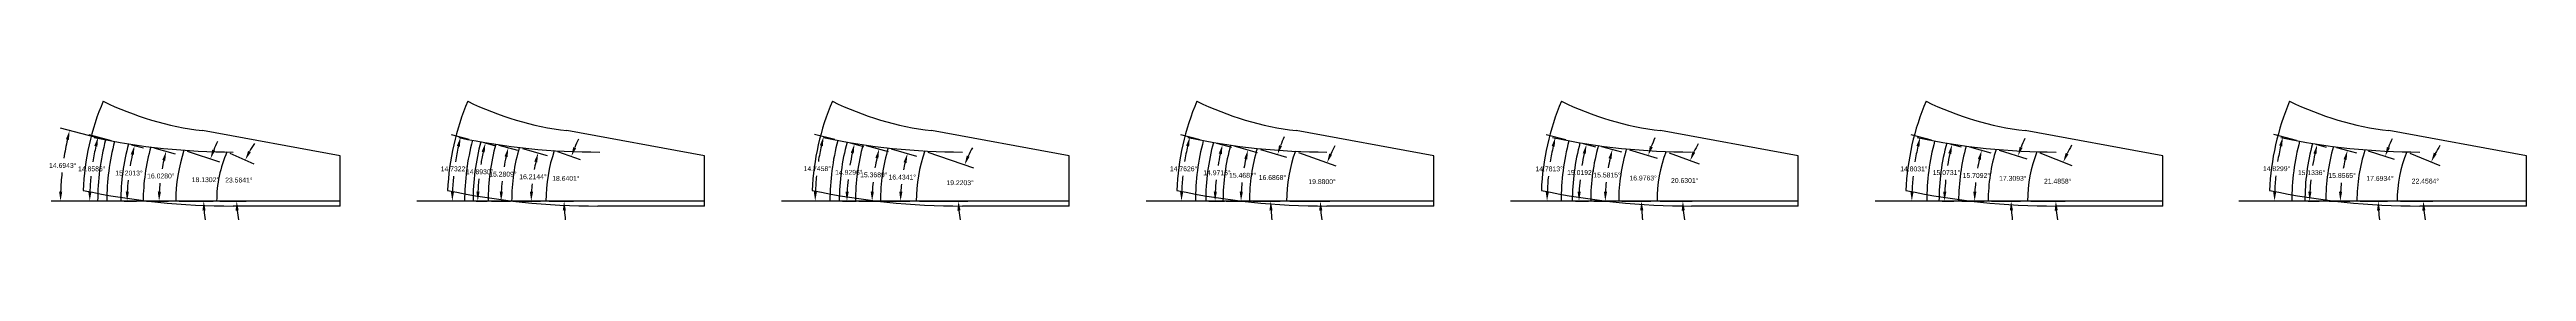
# Model space of a CAD drawing. Header units: inches. Extents: x 142.4 to 229.7, y -55.2 to 11.6.
# Drawn here: x 182.15 to 229.71, y -55.15 to -52.87 of the extents above; entities that cross this region are included whole.
import ezdxf

# ---------------------------------------------------------------- set-up
doc = ezdxf.new("R2010")
doc.units = ezdxf.units.IN
doc.header["$MEASUREMENT"] = 0
doc.header["$PDMODE"] = 35
doc.layers.get('Defpoints').update_dxf_attribs({"color": 10})
for name, color, linetype, true_color in [('Blade_2', 7, 'Continuous', 0xcccc00), ('Blade_3', 7, 'Continuous', 0x00cc00), ('Blade_4', 7, 'Continuous', 0x00cccc), ('Blade_5', 7, 'Continuous', 0x0066cc), ('Blade_6', 7, 'Continuous', 0xc880f5), ('Blade_7', 7, 'Continuous', 0xcc00cc)]:
    doc.layers.add(name, color=color, linetype=linetype, true_color=true_color)
doc.styles.get("Standard").update_dxf_attribs({"font": 'arial.ttf'})
doc.dimstyles.get("Standard").update_dxf_attribs({"dimtxt": 0.09375, "dimasz": 0.18, "dimexe": 0.18, "dimexo": 0.0625, "dimgap": 0.09, "dimtad": 0, "dimtih": 1, "dimtoh": 1, "dimdec": 4, "dimzin": 0, "dimdsep": 46, "dimtxsty": 'Standard', "dimcen": 0.09, "dimadec": 4, "dimazin": 0, "dimtfac": 1, "dimtdec": 4, "dimtofl": 0, "dimtmove": 0, "dimatfit": 3, "dimfxl": 1, "dimtolj": 1, "dimtzin": 0, "dimarcsym": 0})

# ---------------------------------------------------------------- blocks, each defined once
blk = doc.blocks.new('*D637')
at = {"color": 0, "lineweight": -2, "transparency": 16777216}
for p, q in [((184.795, -53.83), (185.416, -54.033)), ((184.642, -54.791), (185.295, -54.791))]:
    blk.add_line(p, q, dxfattribs=at)
for start, end in [(153.9858, 157.9278), (183.942, 187.884)]:
    blk.add_arc((187.732, -54.791), 2.617, start, end, dxfattribs=at)
at = {"color": 0, "transparency": 16777216}
for points in [[(185.335, -53.818), (185.279, -53.798), (185.245, -53.977)], [(185.091, -54.972), (185.151, -54.97), (185.115, -54.791)]]:
    blk.add_solid(points, dxfattribs=at)
at = {"layer": 'Defpoints', "color": 0, "transparency": 16777216}
for p in [(184.736, -53.81), (185.173, -54.243), (184.579, -54.791), (187.732, -54.791)]:
    blk.add_point(p, dxfattribs=at)
at = {"color": 0, "transparency": 16777216, "insert": (185.148, -54.379), "char_height": 0.09375, "attachment_point": 5}
blk.add_mtext('\\A1;18.1302°', dxfattribs=at)
blk = doc.blocks.new('*D638')
at = {"color": 0, "lineweight": -2, "transparency": 16777216}
for p, q in [((184.16, -53.765), (184.566, -53.882)), ((184.015, -54.791), (184.438, -54.791))]:
    blk.add_line(p, q, dxfattribs=at)
for start, end in [(166.9412, 169.6825), (174.2766, 177.0307)]:
    blk.add_arc((187.732, -54.791), 3.474, start, end, dxfattribs=at)
at = {"color": 0, "transparency": 16777216}
for points in [[(184.319, -53.999), (184.377, -54.014), (184.393, -53.832)], [(184.293, -54.612), (184.233, -54.611), (184.258, -54.791)]]:
    blk.add_solid(points, dxfattribs=at)
at = {"layer": 'Defpoints', "color": 0, "transparency": 16777216}
for p in [(184.1, -53.748), (184.318, -54.147), (183.953, -54.791), (187.732, -54.791)]:
    blk.add_point(p, dxfattribs=at)
at = {"color": 0, "transparency": 16777216, "insert": (184.292, -54.307), "char_height": 0.09375, "attachment_point": 5}
blk.add_mtext('\\A1;16.0280°', dxfattribs=at)
blk = doc.blocks.new('*D639')
at = {"color": 0, "lineweight": -2, "transparency": 16777216}
for p, q in [((183.731, -53.704), (183.96, -53.767)), ((183.586, -54.791), (183.824, -54.791))]:
    blk.add_line(p, q, dxfattribs=at)
for start, end in [(167.3217, 170.4447), (174.3452, 177.477)]:
    blk.add_arc((187.732, -54.791), 4.088, start, end, dxfattribs=at)
at = {"color": 0, "transparency": 16777216}
for points in [[(183.714, -53.887), (183.772, -53.901), (183.787, -53.72)], [(183.678, -54.612), (183.618, -54.611), (183.644, -54.791)]]:
    blk.add_solid(points, dxfattribs=at)
at = {"layer": 'Defpoints', "color": 0, "transparency": 16777216}
for p in [(183.671, -53.688), (183.707, -54.072), (183.524, -54.791), (187.732, -54.791)]:
    blk.add_point(p, dxfattribs=at)
at = {"color": 0, "transparency": 16777216, "insert": (183.68, -54.251), "char_height": 0.09375, "attachment_point": 5}
blk.add_mtext('\\A1;15.2013°', dxfattribs=at)
blk = doc.blocks.new('*D640')
at = {"color": 0, "lineweight": -2, "transparency": 16777216}
for p, q in [((183.344, -53.627), (182.913, -53.513)), ((183.192, -54.791), (182.746, -54.791))]:
    blk.add_line(p, q, dxfattribs=at)
for start, end in [(167.2874, 170.9098), (174.2253, 177.8539)]:
    blk.add_arc((187.732, -54.791), 4.806, start, end, dxfattribs=at)
at = {"color": 0, "transparency": 16777216}
for points in [[(183.014, -53.727), (183.073, -53.741), (183.087, -53.559)], [(182.959, -54.612), (182.899, -54.611), (182.926, -54.791)]]:
    blk.add_solid(points, dxfattribs=at)
at = {"layer": 'Defpoints', "color": 0, "transparency": 16777216}
for p in [(183.404, -53.643), (182.997, -53.965), (183.254, -54.791), (187.732, -54.791)]:
    blk.add_point(p, dxfattribs=at)
at = {"color": 0, "transparency": 16777216, "insert": (182.966, -54.17), "char_height": 0.09375, "attachment_point": 5}
blk.add_mtext('\\A1;14.8586°', dxfattribs=at)
blk = doc.blocks.new('*D661')
at = {"color": 0, "lineweight": -2, "transparency": 16777216}
for p, q in [((185.618, -53.869), (186.079, -54.07)), ((185.425, -54.791), (185.928, -54.791))]:
    blk.add_line(p, q, dxfattribs=at)
for start, end in [(146.0331, 151.2345), (185.2014, 190.4028)]:
    blk.add_arc((187.732, -54.791), 1.983, start, end, dxfattribs=at)
at = {"color": 0, "transparency": 16777216}
for points in [[(186.02, -53.85), (185.966, -53.824), (185.914, -53.998)], [(185.726, -54.973), (185.786, -54.97), (185.748, -54.791)]]:
    blk.add_solid(points, dxfattribs=at)
at = {"layer": 'Defpoints', "color": 0, "transparency": 16777216}
for p in [(185.56, -53.844), (185.822, -54.254), (185.363, -54.791), (187.732, -54.791)]:
    blk.add_point(p, dxfattribs=at)
at = {"color": 0, "transparency": 16777216, "insert": (185.79, -54.386), "char_height": 0.09375, "attachment_point": 5}
blk.add_mtext('\\A1;23.5641°', dxfattribs=at)
blk = doc.blocks.new('*D678')
at = {"color": 0, "lineweight": -2, "transparency": 16777216}
for p, q in [((183.17, -53.595), (182.366, -53.384)), ((183.016, -54.791), (182.185, -54.791))]:
    blk.add_line(p, q, dxfattribs=at)
for start, end in [(167.2274, 171.1658), (174.1349, 178.0782)]:
    blk.add_arc((187.732, -54.791), 5.367, start, end, dxfattribs=at)
at = {"color": 0, "transparency": 16777216}
for points in [[(182.469, -53.598), (182.527, -53.612), (182.54, -53.43)], [(182.398, -54.612), (182.338, -54.611), (182.365, -54.791)]]:
    blk.add_solid(points, dxfattribs=at)
at = {"layer": 'Defpoints', "color": 0, "transparency": 16777216}
for p in [(183.231, -53.611), (182.443, -53.878), (183.079, -54.791), (187.732, -54.791)]:
    blk.add_point(p, dxfattribs=at)
at = {"color": 0, "transparency": 16777216, "insert": (182.409, -54.105), "char_height": 0.09375, "attachment_point": 5}
blk.add_mtext('\\A1;14.6943°', dxfattribs=at)
blk = doc.blocks.new('*D1043')
at = {"layer": 'Blade_2', "color": 0, "lineweight": -2, "transparency": 16777216}
for p, q in [((191.905, -53.838), (192.346, -53.987)), ((191.749, -54.791), (192.214, -54.791))]:
    blk.add_line(p, q, dxfattribs=at)
for start, end in [(153.7137, 157.5368), (183.8231, 187.6462)]:
    blk.add_arc((194.732, -54.791), 2.698, start, end, dxfattribs=at)
at = {"layer": 'Blade_2', "color": 0, "transparency": 16777216}
for points in [[(192.266, -53.771), (192.21, -53.75), (192.175, -53.929)], [(192.01, -54.972), (192.07, -54.97), (192.034, -54.791)]]:
    blk.add_solid(points, dxfattribs=at)
at = {"layer": 'Defpoints', "color": 0, "transparency": 16777216}
for p in [(191.846, -53.818), (192.097, -54.211), (191.686, -54.791), (194.732, -54.791)]:
    blk.add_point(p, dxfattribs=at)
at = {"layer": 'Blade_2', "color": 0, "transparency": 16777216, "insert": (192.069, -54.354), "char_height": 0.09375, "attachment_point": 5}
blk.add_mtext('\\A1;18.6401°', dxfattribs=at)
blk = doc.blocks.new('*D1044')
at = {"layer": 'Blade_2', "color": 0, "lineweight": -2, "transparency": 16777216}
for p, q in [((191.235, -53.775), (191.709, -53.912)), ((191.09, -54.791), (191.584, -54.791))]:
    blk.add_line(p, q, dxfattribs=at)
for start, end in [(166.8848, 169.4875), (174.2838, 176.9008)]:
    blk.add_arc((194.732, -54.791), 3.328, start, end, dxfattribs=at)
at = {"layer": 'Blade_2', "color": 0, "transparency": 16777216}
for points in [[(191.461, -54.029), (191.519, -54.044), (191.536, -53.862)], [(191.438, -54.612), (191.378, -54.611), (191.404, -54.791)]]:
    blk.add_solid(points, dxfattribs=at)
at = {"layer": 'Defpoints', "color": 0, "transparency": 16777216}
for p in [(191.175, -53.757), (191.463, -54.167), (191.027, -54.791), (194.732, -54.791)]:
    blk.add_point(p, dxfattribs=at)
at = {"layer": 'Blade_2', "color": 0, "transparency": 16777216, "insert": (191.437, -54.322), "char_height": 0.09375, "attachment_point": 5}
blk.add_mtext('\\A1;16.2144°', dxfattribs=at)
blk = doc.blocks.new('*D1045')
at = {"layer": 'Blade_2', "color": 0, "lineweight": -2, "transparency": 16777216}
for p, q in [((190.782, -53.712), (191.137, -53.809)), ((190.638, -54.791), (191.005, -54.791))]:
    blk.add_line(p, q, dxfattribs=at)
for start, end in [(167.3593, 170.3141), (174.3953, 177.3598)]:
    blk.add_arc((194.732, -54.791), 3.907, start, end, dxfattribs=at)
at = {"layer": 'Blade_2', "color": 0, "transparency": 16777216}
for points in [[(190.891, -53.929), (190.949, -53.944), (190.963, -53.762)], [(190.859, -54.612), (190.799, -54.611), (190.825, -54.791)]]:
    blk.add_solid(points, dxfattribs=at)
at = {"layer": 'Defpoints', "color": 0, "transparency": 16777216}
for p in [(190.722, -53.696), (190.887, -54.1), (190.575, -54.791), (194.732, -54.791)]:
    blk.add_point(p, dxfattribs=at)
at = {"layer": 'Blade_2', "color": 0, "transparency": 16777216, "insert": (190.86, -54.272), "char_height": 0.09375, "attachment_point": 5}
blk.add_mtext('\\A1;15.2809°', dxfattribs=at)
blk = doc.blocks.new('*D1046')
at = {"layer": 'Blade_2', "color": 0, "lineweight": -2, "transparency": 16777216}
for p, q in [((190.496, -53.665), (190.697, -53.718)), ((190.348, -54.791), (190.557, -54.791))]:
    blk.add_line(p, q, dxfattribs=at)
for start, end in [(167.4754, 170.7196), (174.3798, 177.6316)]:
    blk.add_arc((194.732, -54.791), 4.355, start, end, dxfattribs=at)
at = {"layer": 'Blade_2', "color": 0, "transparency": 16777216}
for points in [[(190.451, -53.84), (190.51, -53.854), (190.523, -53.672)], [(190.411, -54.612), (190.351, -54.611), (190.377, -54.791)]]:
    blk.add_solid(points, dxfattribs=at)
at = {"layer": 'Defpoints', "color": 0, "transparency": 16777216}
for p in [(190.435, -53.649), (190.442, -54.041), (190.286, -54.791), (194.732, -54.791)]:
    blk.add_point(p, dxfattribs=at)
at = {"layer": 'Blade_2', "color": 0, "transparency": 16777216, "insert": (190.414, -54.227), "char_height": 0.09375, "attachment_point": 5}
blk.add_mtext('\\A1;14.8930°', dxfattribs=at)
blk = doc.blocks.new('*D1047')
at = {"layer": 'Blade_2', "color": 0, "lineweight": -2, "transparency": 16777216}
for p, q in [((190.214, -53.604), (189.873, -53.514)), ((190.061, -54.791), (189.708, -54.791))]:
    blk.add_line(p, q, dxfattribs=at)
for start, end in [(167.397, 170.986), (174.2757, 177.8708)]:
    blk.add_arc((194.732, -54.791), 4.844, start, end, dxfattribs=at)
at = {"layer": 'Blade_2', "color": 0, "transparency": 16777216}
for points in [[(189.975, -53.727), (190.033, -53.742), (190.047, -53.56)], [(189.921, -54.612), (189.861, -54.611), (189.888, -54.791)]]:
    blk.add_solid(points, dxfattribs=at)
at = {"layer": 'Defpoints', "color": 0, "transparency": 16777216}
for p in [(190.275, -53.62), (189.959, -53.965), (190.123, -54.791), (194.732, -54.791)]:
    blk.add_point(p, dxfattribs=at)
at = {"layer": 'Blade_2', "color": 0, "transparency": 16777216, "insert": (189.928, -54.17), "char_height": 0.09375, "attachment_point": 5}
blk.add_mtext('\\A1;14.7322°', dxfattribs=at)
blk = doc.blocks.new('*D1048')
at = {"layer": 'Blade_3', "color": 0, "lineweight": -2, "transparency": 16777216}
for p, q in [((199.018, -53.845), (199.896, -54.152)), ((198.858, -54.791), (199.788, -54.791))]:
    blk.add_line(p, q, dxfattribs=at)
for start, end in [(151.0645, 155.9221), (184.8576, 189.7152)]:
    blk.add_arc((201.732, -54.791), 2.124, start, end, dxfattribs=at)
at = {"layer": 'Blade_3', "color": 0, "transparency": 16777216}
for points in [[(199.821, -53.936), (199.765, -53.914), (199.726, -54.092)], [(199.586, -54.973), (199.646, -54.97), (199.608, -54.791)]]:
    blk.add_solid(points, dxfattribs=at)
at = {"layer": 'Defpoints', "color": 0, "transparency": 16777216}
for p in [(198.959, -53.825), (199.661, -54.32), (198.795, -54.791), (201.732, -54.791)]:
    blk.add_point(p, dxfattribs=at)
at = {"layer": 'Blade_3', "color": 0, "transparency": 16777216, "insert": (199.638, -54.437), "char_height": 0.09375, "attachment_point": 5}
blk.add_mtext('\\A1;19.2203°', dxfattribs=at)
blk = doc.blocks.new('*D1049')
at = {"layer": 'Blade_3', "color": 0, "lineweight": -2, "transparency": 16777216}
for p, q in [((198.316, -53.784), (198.8, -53.927)), ((198.171, -54.791), (198.675, -54.791))]:
    blk.add_line(p, q, dxfattribs=at)
for start, end in [(166.7524, 169.3083), (174.2423, 176.8135)]:
    blk.add_arc((201.732, -54.791), 3.237, start, end, dxfattribs=at)
at = {"layer": 'Blade_3', "color": 0, "transparency": 16777216}
for points in [[(198.552, -54.042), (198.61, -54.057), (198.627, -53.876)], [(198.53, -54.612), (198.47, -54.611), (198.495, -54.791)]]:
    blk.add_solid(points, dxfattribs=at)
at = {"layer": 'Defpoints', "color": 0, "transparency": 16777216}
for p in [(198.256, -53.766), (198.554, -54.176), (198.108, -54.791), (201.732, -54.791)]:
    blk.add_point(p, dxfattribs=at)
at = {"layer": 'Blade_3', "color": 0, "transparency": 16777216, "insert": (198.528, -54.329), "char_height": 0.09375, "attachment_point": 5}
blk.add_mtext('\\A1;16.4341°', dxfattribs=at)
blk = doc.blocks.new('*D1050')
at = {"layer": 'Blade_3', "color": 0, "lineweight": -2, "transparency": 16777216}
for p, q in [((197.836, -53.721), (198.257, -53.836)), ((197.691, -54.791), (198.128, -54.791))]:
    blk.add_line(p, q, dxfattribs=at)
for start, end in [(167.3569, 170.2028), (174.4178, 177.2742)]:
    blk.add_arc((201.732, -54.791), 3.784, start, end, dxfattribs=at)
at = {"layer": 'Blade_3', "color": 0, "transparency": 16777216}
for points in [[(198.01, -53.956), (198.069, -53.97), (198.083, -53.789)], [(197.982, -54.612), (197.922, -54.611), (197.948, -54.791)]]:
    blk.add_solid(points, dxfattribs=at)
at = {"layer": 'Defpoints', "color": 0, "transparency": 16777216}
for p in [(197.776, -53.704), (198.008, -54.118), (197.629, -54.791), (201.732, -54.791)]:
    blk.add_point(p, dxfattribs=at)
at = {"layer": 'Blade_3', "color": 0, "transparency": 16777216, "insert": (197.982, -54.285), "char_height": 0.09375, "attachment_point": 5}
blk.add_mtext('\\A1;15.3689°', dxfattribs=at)
blk = doc.blocks.new('*D1051')
at = {"layer": 'Blade_3', "color": 0, "lineweight": -2, "transparency": 16777216}
for p, q in [((197.528, -53.67), (197.783, -53.739)), ((197.381, -54.791), (197.645, -54.791))]:
    blk.add_line(p, q, dxfattribs=at)
for start, end in [(167.4879, 170.6635), (174.3989, 177.5825)]:
    blk.add_arc((201.732, -54.791), 4.266, start, end, dxfattribs=at)
at = {"layer": 'Blade_3', "color": 0, "transparency": 16777216}
for points in [[(197.538, -53.86), (197.596, -53.874), (197.609, -53.692)], [(197.499, -54.612), (197.439, -54.611), (197.465, -54.791)]]:
    blk.add_solid(points, dxfattribs=at)
at = {"layer": 'Defpoints', "color": 0, "transparency": 16777216}
for p in [(197.467, -53.654), (197.53, -54.054), (197.318, -54.791), (201.732, -54.791)]:
    blk.add_point(p, dxfattribs=at)
at = {"layer": 'Blade_3', "color": 0, "transparency": 16777216, "insert": (197.502, -54.237), "char_height": 0.09375, "attachment_point": 5}
blk.add_mtext('\\A1;14.9296°', dxfattribs=at)
blk = doc.blocks.new('*D1052')
at = {"layer": 'Blade_3', "color": 0, "lineweight": -2, "transparency": 16777216}
for p, q in [((197.23, -53.606), (196.842, -53.505)), ((197.076, -54.791), (196.676, -54.791))]:
    blk.add_line(p, q, dxfattribs=at)
for start, end in [(167.3695, 170.9903), (174.2579, 177.8847)]:
    blk.add_arc((201.732, -54.791), 4.876, start, end, dxfattribs=at)
at = {"layer": 'Blade_3', "color": 0, "transparency": 16777216}
for points in [[(196.945, -53.718), (197.003, -53.732), (197.016, -53.55)], [(196.889, -54.612), (196.829, -54.611), (196.856, -54.791)]]:
    blk.add_solid(points, dxfattribs=at)
at = {"layer": 'Defpoints', "color": 0, "transparency": 16777216}
for p in [(197.29, -53.622), (196.927, -53.959), (197.139, -54.791), (201.732, -54.791)]:
    blk.add_point(p, dxfattribs=at)
at = {"layer": 'Blade_3', "color": 0, "transparency": 16777216, "insert": (196.896, -54.166), "char_height": 0.09375, "attachment_point": 5}
blk.add_mtext('\\A1;14.7458°', dxfattribs=at)
blk = doc.blocks.new('*D1053')
at = {"layer": 'Blade_4', "color": 0, "lineweight": -2, "transparency": 16777216}
for p, q in [((206.134, -53.852), (206.855, -54.113)), ((205.969, -54.791), (206.736, -54.791))]:
    blk.add_line(p, q, dxfattribs=at)
for start, end in [(150.6381, 155.379), (184.7409, 189.4819)]:
    blk.add_arc((208.732, -54.791), 2.176, start, end, dxfattribs=at)
at = {"layer": 'Blade_4', "color": 0, "transparency": 16777216}
for points in [[(206.781, -53.896), (206.726, -53.874), (206.685, -54.051)], [(206.533, -54.973), (206.593, -54.97), (206.556, -54.791)]]:
    blk.add_solid(points, dxfattribs=at)
at = {"layer": 'Defpoints', "color": 0, "transparency": 16777216}
for p in [(206.075, -53.831), (206.614, -54.293), (205.907, -54.791), (208.732, -54.791)]:
    blk.add_point(p, dxfattribs=at)
at = {"layer": 'Blade_4', "color": 0, "transparency": 16777216, "insert": (206.588, -54.416), "char_height": 0.09375, "attachment_point": 5}
blk.add_mtext('\\A1;19.8800°', dxfattribs=at)
blk = doc.blocks.new('*D1054')
at = {"layer": 'Blade_4', "color": 0, "lineweight": -2, "transparency": 16777216}
for p, q in [((205.403, -53.794), (205.907, -53.945)), ((205.257, -54.791), (205.782, -54.791))]:
    blk.add_line(p, q, dxfattribs=at)
for start, end in [(156.721, 160.0171), (183.2961, 186.5922)]:
    blk.add_arc((208.732, -54.791), 3.129, start, end, dxfattribs=at)
at = {"layer": 'Blade_4', "color": 0, "transparency": 16777216}
for points in [[(205.819, -53.731), (205.762, -53.713), (205.734, -53.893)], [(205.578, -54.972), (205.638, -54.97), (205.602, -54.791)]]:
    blk.add_solid(points, dxfattribs=at)
at = {"layer": 'Defpoints', "color": 0, "transparency": 16777216}
for p in [(205.343, -53.776), (205.661, -54.188), (205.194, -54.791), (208.732, -54.791)]:
    blk.add_point(p, dxfattribs=at)
at = {"layer": 'Blade_4', "color": 0, "transparency": 16777216, "insert": (205.635, -54.337), "char_height": 0.09375, "attachment_point": 5}
blk.add_mtext('\\A1;16.6868°', dxfattribs=at)
blk = doc.blocks.new('*D1055')
at = {"layer": 'Blade_4', "color": 0, "lineweight": -2, "transparency": 16777216}
for p, q in [((204.893, -53.729), (205.34, -53.853)), ((204.748, -54.791), (205.212, -54.791))]:
    blk.add_line(p, q, dxfattribs=at)
for start, end in [(167.3195, 170.1047), (174.4156, 177.2119)]:
    blk.add_arc((208.732, -54.791), 3.699, start, end, dxfattribs=at)
at = {"layer": 'Blade_4', "color": 0, "transparency": 16777216}
for points in [[(205.094, -53.972), (205.152, -53.987), (205.166, -53.805)], [(205.067, -54.612), (205.007, -54.611), (205.032, -54.791)]]:
    blk.add_solid(points, dxfattribs=at)
at = {"layer": 'Defpoints', "color": 0, "transparency": 16777216}
for p in [(204.832, -53.712), (205.092, -54.129), (204.686, -54.791), (208.732, -54.791)]:
    blk.add_point(p, dxfattribs=at)
at = {"layer": 'Blade_4', "color": 0, "transparency": 16777216, "insert": (205.066, -54.294), "char_height": 0.09375, "attachment_point": 5}
blk.add_mtext('\\A1;15.4687°', dxfattribs=at)
blk = doc.blocks.new('*D1056')
at = {"layer": 'Blade_4', "color": 0, "lineweight": -2, "transparency": 16777216}
for p, q in [((204.563, -53.677), (204.85, -53.753)), ((204.416, -54.791), (204.714, -54.791))]:
    blk.add_line(p, q, dxfattribs=at)
for start, end in [(167.4853, 170.6118), (174.4083, 177.5431)]:
    blk.add_arc((208.732, -54.791), 4.198, start, end, dxfattribs=at)
at = {"layer": 'Blade_4', "color": 0, "transparency": 16777216}
for points in [[(204.604, -53.875), (204.663, -53.889), (204.676, -53.707)], [(204.568, -54.612), (204.508, -54.611), (204.534, -54.791)]]:
    blk.add_solid(points, dxfattribs=at)
at = {"layer": 'Defpoints', "color": 0, "transparency": 16777216}
for p in [(204.502, -53.66), (204.597, -54.064), (204.354, -54.791), (208.732, -54.791)]:
    blk.add_point(p, dxfattribs=at)
at = {"layer": 'Blade_4', "color": 0, "transparency": 16777216, "insert": (204.57, -54.245), "char_height": 0.09375, "attachment_point": 5}
blk.add_mtext('\\A1;14.9716°', dxfattribs=at)
blk = doc.blocks.new('*D1057')
at = {"layer": 'Blade_4', "color": 0, "lineweight": -2, "transparency": 16777216}
for p, q in [((204.248, -53.61), (203.875, -53.512)), ((204.095, -54.791), (203.709, -54.791))]:
    blk.add_line(p, q, dxfattribs=at)
for start, end in [(167.3672, 170.9706), (174.2607, 177.8702)]:
    blk.add_arc((208.732, -54.791), 4.843, start, end, dxfattribs=at)
at = {"layer": 'Blade_4', "color": 0, "transparency": 16777216}
for points in [[(203.977, -53.725), (204.035, -53.739), (204.049, -53.557)], [(203.922, -54.612), (203.862, -54.611), (203.889, -54.791)]]:
    blk.add_solid(points, dxfattribs=at)
at = {"layer": 'Defpoints', "color": 0, "transparency": 16777216}
for p in [(204.308, -53.626), (203.96, -53.964), (204.157, -54.791), (208.732, -54.791)]:
    blk.add_point(p, dxfattribs=at)
at = {"layer": 'Blade_4', "color": 0, "transparency": 16777216, "insert": (203.929, -54.169), "char_height": 0.09375, "attachment_point": 5}
blk.add_mtext('\\A1;14.7626°', dxfattribs=at)
blk = doc.blocks.new('*D1058')
at = {"layer": 'Blade_5', "color": 0, "lineweight": -2, "transparency": 16777216}
for p, q in [((213.252, -53.858), (213.826, -54.074)), ((213.082, -54.791), (213.695, -54.791))]:
    blk.add_line(p, q, dxfattribs=at)
for start, end in [(150.061, 154.7154), (184.6544, 189.3089)]:
    blk.add_arc((215.732, -54.791), 2.216, start, end, dxfattribs=at)
at = {"layer": 'Blade_5', "color": 0, "transparency": 16777216}
for points in [[(213.755, -53.856), (213.7, -53.833), (213.657, -54.011)], [(213.493, -54.973), (213.553, -54.97), (213.515, -54.791)]]:
    blk.add_solid(points, dxfattribs=at)
at = {"layer": 'Defpoints', "color": 0, "transparency": 16777216}
for p in [(213.193, -53.836), (213.579, -54.264), (213.019, -54.791), (215.732, -54.791)]:
    blk.add_point(p, dxfattribs=at)
at = {"layer": 'Blade_5', "color": 0, "transparency": 16777216, "insert": (213.551, -54.395), "char_height": 0.09375, "attachment_point": 5}
blk.add_mtext('\\A1;20.6301°', dxfattribs=at)
blk = doc.blocks.new('*D1059')
at = {"layer": 'Blade_5', "color": 0, "lineweight": -2, "transparency": 16777216}
for p, q in [((212.494, -53.803), (213.024, -53.965)), ((212.347, -54.791), (212.9, -54.791))]:
    blk.add_line(p, q, dxfattribs=at)
for start, end in [(156.1734, 159.5985), (183.4251, 186.8503)]:
    blk.add_arc((215.732, -54.791), 3.011, start, end, dxfattribs=at)
at = {"layer": 'Blade_5', "color": 0, "transparency": 16777216}
for points in [[(212.938, -53.751), (212.881, -53.732), (212.851, -53.912)], [(212.696, -54.972), (212.756, -54.97), (212.72, -54.791)]]:
    blk.add_solid(points, dxfattribs=at)
at = {"layer": 'Defpoints', "color": 0, "transparency": 16777216}
for p in [(212.434, -53.785), (212.779, -54.2), (212.284, -54.791), (215.732, -54.791)]:
    blk.add_point(p, dxfattribs=at)
at = {"layer": 'Blade_5', "color": 0, "transparency": 16777216, "insert": (212.753, -54.347), "char_height": 0.09375, "attachment_point": 5}
blk.add_mtext('\\A1;16.9763°', dxfattribs=at)
blk = doc.blocks.new('*D1060')
at = {"layer": 'Blade_5', "color": 0, "lineweight": -2, "transparency": 16777216}
for p, q in [((211.953, -53.738), (212.335, -53.844)), ((211.809, -54.791), (212.206, -54.791))]:
    blk.add_line(p, q, dxfattribs=at)
for start, end in [(167.2016, 170.0519), (174.3555, 177.2169)]:
    blk.add_arc((215.732, -54.791), 3.706, start, end, dxfattribs=at)
at = {"layer": 'Blade_5', "color": 0, "transparency": 16777216}
for points in [[(212.089, -53.963), (212.147, -53.978), (212.162, -53.796)], [(212.06, -54.612), (212, -54.611), (212.026, -54.791)]]:
    blk.add_solid(points, dxfattribs=at)
at = {"layer": 'Defpoints', "color": 0, "transparency": 16777216}
for p in [(211.893, -53.721), (212.086, -54.123), (211.746, -54.791), (215.732, -54.791)]:
    blk.add_point(p, dxfattribs=at)
at = {"layer": 'Blade_5', "color": 0, "transparency": 16777216, "insert": (212.06, -54.289), "char_height": 0.09375, "attachment_point": 5}
blk.add_mtext('\\A1;15.5815°', dxfattribs=at)
blk = doc.blocks.new('*D1061')
at = {"layer": 'Blade_5', "color": 0, "lineweight": -2, "transparency": 16777216}
for p, q in [((211.601, -53.683), (211.838, -53.747)), ((211.455, -54.791), (211.701, -54.791))]:
    blk.add_line(p, q, dxfattribs=at)
for start, end in [(167.4301, 170.5938), (174.3787, 177.5507)]:
    blk.add_arc((215.732, -54.791), 4.211, start, end, dxfattribs=at)
at = {"layer": 'Blade_5', "color": 0, "transparency": 16777216}
for points in [[(211.593, -53.868), (211.651, -53.882), (211.665, -53.7)], [(211.555, -54.612), (211.495, -54.611), (211.521, -54.791)]]:
    blk.add_solid(points, dxfattribs=at)
at = {"layer": 'Defpoints', "color": 0, "transparency": 16777216}
for p in [(211.54, -53.667), (211.585, -54.059), (211.392, -54.791), (215.732, -54.791)]:
    blk.add_point(p, dxfattribs=at)
at = {"layer": 'Blade_5', "color": 0, "transparency": 16777216, "insert": (211.557, -54.241), "char_height": 0.09375, "attachment_point": 5}
blk.add_mtext('\\A1;15.0192°', dxfattribs=at)
blk = doc.blocks.new('*D1062')
at = {"layer": 'Blade_5', "color": 0, "lineweight": -2, "transparency": 16777216}
for p, q in [((211.267, -53.613), (210.894, -53.515)), ((211.115, -54.791), (210.728, -54.791))]:
    blk.add_line(p, q, dxfattribs=at)
for start, end in [(167.3571, 170.9542), (174.2583, 177.8617)]:
    blk.add_arc((215.732, -54.791), 4.823, start, end, dxfattribs=at)
at = {"layer": 'Blade_5', "color": 0, "transparency": 16777216}
for points in [[(210.996, -53.729), (211.054, -53.743), (211.068, -53.561)], [(210.942, -54.612), (210.882, -54.611), (210.908, -54.791)]]:
    blk.add_solid(points, dxfattribs=at)
at = {"layer": 'Defpoints', "color": 0, "transparency": 16777216}
for p in [(211.328, -53.629), (210.98, -53.966), (211.177, -54.791), (215.732, -54.791)]:
    blk.add_point(p, dxfattribs=at)
at = {"layer": 'Blade_5', "color": 0, "transparency": 16777216, "insert": (210.948, -54.171), "char_height": 0.09375, "attachment_point": 5}
blk.add_mtext('\\A1;14.7813°', dxfattribs=at)
blk = doc.blocks.new('*D1063')
at = {"layer": 'Blade_6', "color": 0, "lineweight": -2, "transparency": 16777216}
for p, q in [((220.372, -53.863), (220.987, -54.105)), ((220.196, -54.791), (220.857, -54.791))]:
    blk.add_line(p, q, dxfattribs=at)
for start, end in [(148.4724, 153.4933), (185.0209, 190.0418)]:
    blk.add_arc((222.732, -54.791), 2.055, start, end, dxfattribs=at)
at = {"layer": 'Blade_6', "color": 0, "transparency": 16777216}
for points in [[(220.92, -53.887), (220.866, -53.862), (220.82, -54.039)], [(220.655, -54.973), (220.715, -54.97), (220.677, -54.791)]]:
    blk.add_solid(points, dxfattribs=at)
at = {"layer": 'Defpoints', "color": 0, "transparency": 16777216}
for p in [(220.314, -53.84), (220.741, -54.283), (220.133, -54.791), (222.732, -54.791)]:
    blk.add_point(p, dxfattribs=at)
at = {"layer": 'Blade_6', "color": 0, "transparency": 16777216, "insert": (220.713, -54.408), "char_height": 0.09375, "attachment_point": 5}
blk.add_mtext('\\A1;21.4858°', dxfattribs=at)
blk = doc.blocks.new('*D1064')
at = {"layer": 'Blade_6', "color": 0, "lineweight": -2, "transparency": 16777216}
for p, q in [((219.59, -53.812), (220.123, -53.978)), ((219.441, -54.791), (219.999, -54.791))]:
    blk.add_line(p, q, dxfattribs=at)
for start, end in [(155.6084, 159.1495), (183.5411, 187.0823)]:
    blk.add_arc((222.732, -54.791), 2.913, start, end, dxfattribs=at)
at = {"layer": 'Blade_6', "color": 0, "transparency": 16777216}
for points in [[(220.038, -53.764), (219.981, -53.745), (219.951, -53.925)], [(219.794, -54.972), (219.854, -54.97), (219.819, -54.791)]]:
    blk.add_solid(points, dxfattribs=at)
at = {"layer": 'Defpoints', "color": 0, "transparency": 16777216}
for p in [(219.53, -53.794), (219.878, -54.209), (219.378, -54.791), (222.732, -54.791)]:
    blk.add_point(p, dxfattribs=at)
at = {"layer": 'Blade_6', "color": 0, "transparency": 16777216, "insert": (219.852, -54.353), "char_height": 0.09375, "attachment_point": 5}
blk.add_mtext('\\A1;17.3093°', dxfattribs=at)
blk = doc.blocks.new('*D1065')
at = {"layer": 'Blade_6', "color": 0, "lineweight": -2, "transparency": 16777216}
for p, q in [((219.017, -53.747), (219.426, -53.862)), ((218.873, -54.791), (219.298, -54.791))]:
    blk.add_line(p, q, dxfattribs=at)
for start, end in [(167.1446, 169.9327), (174.3464, 177.1462)]:
    blk.add_arc((222.732, -54.791), 3.614, start, end, dxfattribs=at)
at = {"layer": 'Blade_6', "color": 0, "transparency": 16777216}
for points in [[(219.179, -53.98), (219.237, -53.995), (219.253, -53.813)], [(219.152, -54.612), (219.092, -54.611), (219.118, -54.791)]]:
    blk.add_solid(points, dxfattribs=at)
at = {"layer": 'Defpoints', "color": 0, "transparency": 16777216}
for p in [(218.957, -53.73), (219.178, -54.134), (218.81, -54.791), (222.732, -54.791)]:
    blk.add_point(p, dxfattribs=at)
at = {"layer": 'Blade_6', "color": 0, "transparency": 16777216, "insert": (219.151, -54.298), "char_height": 0.09375, "attachment_point": 5}
blk.add_mtext('\\A1;15.7092°', dxfattribs=at)
blk = doc.blocks.new('*D1066')
at = {"layer": 'Blade_6', "color": 0, "lineweight": -2, "transparency": 16777216}
for p, q in [((218.641, -53.69), (218.858, -53.748)), ((218.496, -54.791), (218.72, -54.791))]:
    blk.add_line(p, q, dxfattribs=at)
for start, end in [(167.3878, 170.5574), (174.3612, 177.5392)]:
    blk.add_arc((222.732, -54.791), 4.191, start, end, dxfattribs=at)
at = {"layer": 'Blade_6', "color": 0, "transparency": 16777216}
for points in [[(218.612, -53.869), (218.671, -53.883), (218.685, -53.701)], [(218.574, -54.612), (218.514, -54.611), (218.54, -54.791)]]:
    blk.add_solid(points, dxfattribs=at)
at = {"layer": 'Defpoints', "color": 0, "transparency": 16777216}
for p in [(218.581, -53.674), (218.605, -54.06), (218.433, -54.791), (222.732, -54.791)]:
    blk.add_point(p, dxfattribs=at)
at = {"layer": 'Blade_6', "color": 0, "transparency": 16777216, "insert": (218.577, -54.242), "char_height": 0.09375, "attachment_point": 5}
blk.add_mtext('\\A1;15.0731°', dxfattribs=at)
blk = doc.blocks.new('*D1067')
at = {"layer": 'Blade_6', "color": 0, "lineweight": -2, "transparency": 16777216}
for p, q in [((218.29, -53.618), (217.898, -53.514)), ((218.137, -54.791), (217.732, -54.791))]:
    blk.add_line(p, q, dxfattribs=at)
for start, end in [(167.3368, 170.9421), (174.2486, 177.8601)]:
    blk.add_arc((222.732, -54.791), 4.82, start, end, dxfattribs=at)
at = {"layer": 'Blade_6', "color": 0, "transparency": 16777216}
for points in [[(218, -53.728), (218.058, -53.742), (218.072, -53.56)], [(217.945, -54.612), (217.885, -54.611), (217.912, -54.791)]]:
    blk.add_solid(points, dxfattribs=at)
at = {"layer": 'Defpoints', "color": 0, "transparency": 16777216}
for p in [(218.35, -53.634), (217.983, -53.965), (218.2, -54.791), (222.732, -54.791)]:
    blk.add_point(p, dxfattribs=at)
at = {"layer": 'Blade_6', "color": 0, "transparency": 16777216, "insert": (217.952, -54.171), "char_height": 0.09375, "attachment_point": 5}
blk.add_mtext('\\A1;14.8031°', dxfattribs=at)
blk = doc.blocks.new('*D1068')
at = {"layer": 'Blade_7', "color": 0, "lineweight": -2, "transparency": 16777216}
for p, q in [((227.476, -53.867), (228.052, -54.104)), ((227.292, -54.791), (227.915, -54.791))]:
    blk.add_line(p, q, dxfattribs=at)
for start, end in [(147.1142, 152.3289), (185.2147, 190.4294)]:
    blk.add_arc((229.714, -54.791), 1.978, start, end, dxfattribs=at)
at = {"layer": 'Blade_7', "color": 0, "transparency": 16777216}
for points in [[(227.989, -53.885), (227.934, -53.86), (227.885, -54.036)], [(227.713, -54.973), (227.773, -54.97), (227.735, -54.791)]]:
    blk.add_solid(points, dxfattribs=at)
at = {"layer": 'Defpoints', "color": 0, "transparency": 16777216}
for p in [(227.418, -53.843), (227.802, -54.28), (227.23, -54.791), (229.714, -54.791)]:
    blk.add_point(p, dxfattribs=at)
at = {"layer": 'Blade_7', "color": 0, "transparency": 16777216, "insert": (227.773, -54.406), "char_height": 0.09375, "attachment_point": 5}
blk.add_mtext('\\A1;22.4564°', dxfattribs=at)
blk = doc.blocks.new('*D1069')
at = {"layer": 'Blade_7', "color": 0, "lineweight": -2, "transparency": 16777216}
for p, q in [((226.673, -53.821), (227.174, -53.981)), ((226.522, -54.791), (227.048, -54.791))]:
    blk.add_line(p, q, dxfattribs=at)
for start, end in [(155.0569, 158.6818), (183.6249, 187.2497)]:
    blk.add_arc((229.714, -54.791), 2.846, start, end, dxfattribs=at)
at = {"layer": 'Blade_7', "color": 0, "transparency": 16777216}
for points in [[(227.091, -53.767), (227.034, -53.747), (227.003, -53.927)], [(226.844, -54.972), (226.904, -54.97), (226.868, -54.791)]]:
    blk.add_solid(points, dxfattribs=at)
at = {"layer": 'Defpoints', "color": 0, "transparency": 16777216}
for p in [(226.613, -53.802), (226.928, -54.21), (226.459, -54.791), (229.714, -54.791)]:
    blk.add_point(p, dxfattribs=at)
at = {"layer": 'Blade_7', "color": 0, "transparency": 16777216, "insert": (226.902, -54.354), "char_height": 0.09375, "attachment_point": 5}
blk.add_mtext('\\A1;17.6934°', dxfattribs=at)
blk = doc.blocks.new('*D1070')
at = {"layer": 'Blade_7', "color": 0, "lineweight": -2, "transparency": 16777216}
for p, q in [((226.067, -53.756), (226.449, -53.864)), ((225.923, -54.791), (226.32, -54.791))]:
    blk.add_line(p, q, dxfattribs=at)
for start, end in [(167.0295, 169.8335), (174.2979, 177.114)]:
    blk.add_arc((229.714, -54.791), 3.574, start, end, dxfattribs=at)
at = {"layer": 'Blade_7', "color": 0, "transparency": 16777216}
for points in [[(226.202, -53.982), (226.26, -53.997), (226.276, -53.815)], [(226.174, -54.612), (226.114, -54.611), (226.14, -54.791)]]:
    blk.add_solid(points, dxfattribs=at)
at = {"layer": 'Defpoints', "color": 0, "transparency": 16777216}
for p in [(226.007, -53.739), (226.2, -54.136), (225.861, -54.791), (229.714, -54.791)]:
    blk.add_point(p, dxfattribs=at)
at = {"layer": 'Blade_7', "color": 0, "transparency": 16777216, "insert": (226.174, -54.298), "char_height": 0.09375, "attachment_point": 5}
blk.add_mtext('\\A1;15.8565°', dxfattribs=at)
blk = doc.blocks.new('*D1071')
at = {"layer": 'Blade_7', "color": 0, "lineweight": -2, "transparency": 16777216}
for p, q in [((225.667, -53.697), (225.869, -53.752)), ((225.522, -54.791), (225.731, -54.791))]:
    blk.add_line(p, q, dxfattribs=at)
for start, end in [(167.3441, 170.5138), (174.344, 177.5223)]:
    blk.add_arc((229.714, -54.791), 4.163, start, end, dxfattribs=at)
at = {"layer": 'Blade_7', "color": 0, "transparency": 16777216}
for points in [[(225.623, -53.872), (225.681, -53.887), (225.695, -53.705)], [(225.585, -54.612), (225.525, -54.611), (225.551, -54.791)]]:
    blk.add_solid(points, dxfattribs=at)
at = {"layer": 'Defpoints', "color": 0, "transparency": 16777216}
for p in [(225.607, -53.681), (225.615, -54.062), (225.459, -54.791), (229.714, -54.791)]:
    blk.add_point(p, dxfattribs=at)
at = {"layer": 'Blade_7', "color": 0, "transparency": 16777216, "insert": (225.587, -54.243), "char_height": 0.09375, "attachment_point": 5}
blk.add_mtext('\\A1;15.1336°', dxfattribs=at)
blk = doc.blocks.new('*D1072')
at = {"layer": 'Blade_7', "color": 0, "lineweight": -2, "transparency": 16777216}
for p, q in [((225.298, -53.622), (224.863, -53.507)), ((225.146, -54.791), (224.696, -54.791))]:
    blk.add_line(p, q, dxfattribs=at)
for start, end in [(167.3021, 170.9351), (174.2288, 177.868)]:
    blk.add_arc((229.714, -54.791), 4.838, start, end, dxfattribs=at)
at = {"layer": 'Blade_7', "color": 0, "transparency": 16777216}
for points in [[(224.965, -53.721), (225.023, -53.735), (225.037, -53.553)], [(224.909, -54.612), (224.849, -54.611), (224.876, -54.791)]]:
    blk.add_solid(points, dxfattribs=at)
at = {"layer": 'Defpoints', "color": 0, "transparency": 16777216}
for p in [(225.358, -53.638), (224.948, -53.961), (225.208, -54.791), (229.714, -54.791)]:
    blk.add_point(p, dxfattribs=at)
at = {"layer": 'Blade_7', "color": 0, "transparency": 16777216, "insert": (224.916, -54.167), "char_height": 0.09375, "attachment_point": 5}
blk.add_mtext('\\A1;14.8299°', dxfattribs=at)

msp = doc.modelspace()

# ---------------------------------------------------------------- linework, layer by layer
for p, q in [((187.7317, -53.91643), (185.08863, -53.43343)), ((194.7317, -53.91643), (192.08863, -53.43343)), ((201.7317, -53.91643), (199.08863, -53.43343)), ((208.7317, -53.91643), (206.08863, -53.43343)), ((215.7317, -53.91643), (213.08863, -53.43343)), ((222.7317, -53.91643), (220.08863, -53.43343)), ((229.71357, -53.91643), (227.0705, -53.43343)), ((187.7317, -54.88518), (187.7317, -53.91643)), ((194.7317, -54.88518), (194.7317, -53.91643)), ((201.7317, -54.88518), (201.7317, -53.91643)), ((208.7317, -54.88518), (208.7317, -53.91643)), ((215.7317, -54.88518), (215.7317, -53.91643)), ((222.7317, -54.88518), (222.7317, -53.91643)), ((229.71357, -54.88518), (229.71357, -53.91643)), ((187.7317, -54.79143), (182.20844, -54.79143)), ((187.7317, -54.88518), (185.6817, -54.88518)), ((194.7317, -54.79143), (189.20844, -54.79143)), ((194.7317, -54.88518), (192.6817, -54.88518)), ((201.7317, -54.79143), (196.20844, -54.79143)), ((201.7317, -54.88518), (199.6817, -54.88518)), ((208.7317, -54.79143), (203.20844, -54.79143)), ((208.7317, -54.88518), (206.6817, -54.88518)), ((215.7317, -54.79143), (210.20844, -54.79143)), ((215.7317, -54.88518), (213.6817, -54.88518)), ((222.7317, -54.79143), (217.20844, -54.79143)), ((222.7317, -54.88518), (220.6817, -54.88518)), ((229.71357, -54.79143), (224.19031, -54.79143)), ((229.71357, -54.88518), (227.66357, -54.88518))]:
    msp.add_line(p, q)
for centre, radius, start, end in [((187.7317, -54.79143), 4.9375, 157.05414, 177.604764), ((185.80756, -47.5395), 5.93762, 243.787281, 263.04554), ((194.7317, -54.79143), 4.9375, 157.05414, 177.604764), ((192.80756, -47.5395), 5.93762, 243.787281, 263.04554), ((201.7317, -54.79143), 4.9375, 157.05414, 177.604764), ((199.80756, -47.5395), 5.93762, 243.787281, 263.04554), ((208.7317, -54.79143), 4.9375, 157.05414, 177.604764), ((206.80756, -47.5395), 5.93762, 243.787281, 263.04554), ((215.7317, -54.79143), 4.9375, 157.05414, 177.604764), ((213.80756, -47.5395), 5.93762, 243.787281, 263.04554), ((222.7317, -54.79143), 4.9375, 157.05414, 177.604764), ((220.80756, -47.5395), 5.93762, 243.787281, 263.04554), ((229.71357, -54.79143), 4.9375, 157.05414, 177.604764), ((227.78943, -47.5395), 5.93762, 243.787281, 263.04554), ((187.7317, -54.79143), 4.65309, 165.305689, 180), ((187.7317, -54.79143), 4.4775, 165.141364, 180), ((187.7317, -54.79143), 4.20806, 164.798719, 180), ((187.7317, -54.79143), 3.77883, 163.97199, 180), ((187.7317, -54.79143), 3.15264, 161.86978, 180), ((187.7317, -54.79143), 2.36888, 156.435879, 180), ((185.6817, -40.88518), 14, 258.115359, 270), ((192.6817, -40.88518), 14, 258.115359, 270), ((199.6817, -40.88518), 14, 258.115359, 270), ((206.6817, -40.88518), 14, 258.115359, 270), ((213.6817, -40.88518), 14, 258.115359, 270), ((220.6817, -40.88518), 14, 258.115359, 270), ((227.66357, -40.88518), 14, 258.115359, 270)]:
    msp.add_arc(centre, radius, start, end)
at = {"color": 1}
for centre, end in [((185.6817, -40.88518), 270), ((192.6817, -40.88518), 270.167913), ((199.6817, -40.88518), 270), ((206.6817, -40.88518), 270), ((213.6817, -40.88518), 270), ((220.6817, -40.88518), 270), ((227.66357, -40.88518), 270)]:
    msp.add_arc(centre, 12.9598, 258.115359, end, dxfattribs=at)
at = {"layer": 'Blade_2'}
for radius, start in [(4.60831, 165.267805), (4.44579, 165.106993), (4.15648, 164.71908), (3.70432, 163.785638), (3.04555, 161.359861)]:
    msp.add_arc((194.7317, -54.79143), radius, start, 180, dxfattribs=at)
at = {"layer": 'Blade_3'}
for radius, start in [(4.59294, 165.254178), (4.41344, 165.070381), (4.10286, 164.631065), (3.62323, 163.565929), (2.93621, 160.779653)]:
    msp.add_arc((201.7317, -54.79143), radius, start, 180, dxfattribs=at)
at = {"layer": 'Blade_4'}
for radius, start in [(4.57453, 165.237439), (4.37797, 165.028382), (4.04581, 164.531312), (3.53751, 163.313204), (2.82503, 160.119952)]:
    msp.add_arc((208.7317, -54.79143), radius, start, 180, dxfattribs=at)
at = {"layer": 'Blade_5'}
for radius, start in [(4.55453, 165.218726), (4.33966, 164.980779), (3.9854, 164.418504), (3.4476, 163.023671), (2.71236, 159.369862)]:
    msp.add_arc((215.7317, -54.79143), radius, start, 180, dxfattribs=at)
at = {"layer": 'Blade_6'}
for radius, start in [(4.5319, 165.196884), (4.29846, 164.926936), (3.92152, 164.290792), (3.35328, 162.69069), (2.59827, 158.514241)]:
    msp.add_arc((222.7317, -54.79143), radius, start, 180, dxfattribs=at)
at = {"layer": 'Blade_7'}
for radius, start in [(4.50514, 165.170103), (4.25452, 164.86638), (3.85292, 164.143529), (3.25443, 162.306625), (2.48383, 157.543603)]:
    msp.add_arc((229.71357, -54.79143), radius, start, 180, dxfattribs=at)

# ---------------------------------------------------------------- dimensions: what is measured, and where the dimension line sits
for base, p1, p2, picture, middle in [((182.44313, -53.8783), (183.23079, -53.61112), (183.0786, -54.79143), '*D678', (182.40894, -54.10512)), ((182.99745, -53.96468), (183.40391, -53.64324), (183.25419, -54.79143), '*D640', (182.96615, -54.17001)), ((183.70745, -54.07213), (183.67088, -53.68803), (183.52364, -54.79143), '*D639', (183.67959, -54.25072)), ((185.17293, -54.2435), (184.73558, -53.8104), (184.57906, -54.79143), '*D637', (185.14761, -54.37914)), ((185.82232, -54.25439), (185.56035, -53.84441), (185.36282, -54.79143), '*D661', (185.79002, -54.38643)), ((184.31819, -54.14735), (184.09977, -53.74807), (183.95287, -54.79143), '*D638', (184.29189, -54.30714))]:
    dim = msp.add_angular_dim_3p(base=base, center=(187.7317, -54.79143), p1=p1, p2=p2, dimstyle='Standard')
    dim.commit()
    dim.dimension.update_dxf_attribs({"geometry": picture, "text_midpoint": middle})
at = {"layer": 'Blade_2'}
for base, center, p1, p2, picture, middle in [((189.95862, -53.96514), (194.7317, -54.79143), (190.27488, -53.61953), (190.12338, -54.79143), '*D1047', (189.9276, -54.17038)), ((190.44217, -54.04058), (194.7317, -54.79143), (190.43526, -53.6488), (190.28591, -54.79143), '*D1046', (190.41368, -54.22705)), ((190.88673, -54.10049), (194.7317, -54.79143), (190.72217, -53.69598), (190.57522, -54.79143), '*D1045', (190.85982, -54.27203)), ((192.09678, -54.21082), (194.7317, -54.79143), (191.8459, -53.818), (191.68614, -54.79143), '*D1043', (192.06919, -54.35447)), ((191.462637, -54.167259), (194.731696, -54.791431), (191.174718, -53.757067), (191.027374, -54.791431), '*D1044', (191.436844, -54.322083))]:
    dim = msp.add_angular_dim_3p(base=base, center=center, p1=p1, p2=p2, dimstyle='Standard', dxfattribs=at)
    dim.commit()
    dim.dimension.update_dxf_attribs({"geometry": picture, "text_midpoint": middle})
at = {"layer": 'Blade_3'}
for base, center, p1, p2, picture, middle in [((196.92745, -53.95895), (201.7317, -54.79143), (197.29003, -53.62238), (197.13876, -54.79143), '*D1052', (196.89617, -54.16573)), ((197.5296, -54.054036), (201.731696, -54.791431), (197.467241, -53.654387), (197.318257, -54.791431), '*D1051', (197.501548, -54.237165)), ((198.00818, -54.11838), (201.7317, -54.79143), (197.77556, -53.70404), (197.62884, -54.79143), '*D1050', (197.98182, -54.28546)), ((198.553723, -54.176225), (201.731696, -54.791431), (198.256493, -53.766377), (198.108469, -54.791431), '*D1049', (198.527955, -54.328793)), ((199.660833, -54.320427), (201.731696, -54.791431), (198.959147, -53.824823), (198.795481, -54.791431), '*D1048', (199.637749, -54.436884))]:
    dim = msp.add_angular_dim_3p(base=base, center=center, p1=p1, p2=p2, dimstyle='Standard', dxfattribs=at)
    dim.commit()
    dim.dimension.update_dxf_attribs({"geometry": picture, "text_midpoint": middle})
at = {"layer": 'Blade_4'}
for base, center, p1, p2, picture, middle in [((203.960267, -53.963685), (208.731696, -54.791431), (204.308175, -53.625778), (204.15717, -54.791431), '*D1057', (203.929131, -54.169282)), ((204.59732, -54.06384), (208.7317, -54.79143), (204.50234, -53.66042), (204.35372, -54.79143), '*D1056', (204.56956, -54.24452)), ((205.092129, -54.129192), (208.731696, -54.791431), (204.832437, -53.712366), (204.685883, -54.791431), '*D1055', (205.066024, -54.293575)), ((205.66114, -54.18765), (208.7317, -54.79143), (205.34315, -53.77567), (205.19418, -54.79143), '*D1054', (205.63546, -54.33734)), ((206.6136721, -54.2925714), (208.7316961, -54.7914312), (206.0750181, -53.8307734), (205.9066648, -54.7914312), '*D1053', (206.5883803, -54.4158197))]:
    dim = msp.add_angular_dim_3p(base=base, center=center, p1=p1, p2=p2, dimstyle='Standard', dxfattribs=at)
    dim.commit()
    dim.dimension.update_dxf_attribs({"geometry": picture, "text_midpoint": middle})
at = {"layer": 'Blade_5'}
for base, center, p1, p2, picture, middle in [((210.979552, -53.965965), (215.731696, -54.791431), (211.327893, -53.629436), (211.177169, -54.791431), '*D1062', (210.948463, -54.170992)), ((211.5849, -54.05928), (215.7317, -54.79143), (211.54029, -53.66684), (211.39204, -54.79143), '*D1061', (211.55688, -54.24109)), ((212.086343, -54.123195), (215.731696, -54.791431), (211.892761, -53.720917), (211.746295, -54.791431), '*D1060', (212.05981, -54.289049)), ((212.77876, -54.20044), (215.7317, -54.79143), (212.43432, -53.78481), (212.28409, -54.79143), '*D1059', (212.75319, -54.34692)), ((213.578847, -54.264496), (215.731696, -54.791431), (213.193266, -53.835774), (213.019334, -54.791431), '*D1058', (213.551119, -54.394561))]:
    dim = msp.add_angular_dim_3p(base=base, center=center, p1=p1, p2=p2, dimstyle='Standard', dxfattribs=at)
    dim.commit()
    dim.dimension.update_dxf_attribs({"geometry": picture, "text_midpoint": middle})
at = {"layer": 'Blade_6'}
for base, center, p1, p2, picture, middle in [((217.98317, -53.96535), (222.7317, -54.79143), (218.35021, -53.63354), (218.19979, -54.79143), '*D1067', (217.95201, -54.17053)), ((218.60473, -54.06012), (222.7317, -54.79143), (218.58112, -53.67361), (218.43324, -54.79143), '*D1066', (218.57664, -54.24171)), ((219.17771, -54.13448), (222.7317, -54.79143), (218.95666, -53.72966), (218.81018, -54.79143), '*D1065', (219.15141, -54.29752)), ((219.87771, -54.20873), (222.7317, -54.79143), (219.53028, -53.79373), (219.37842, -54.79143), '*D1064', (219.852, -54.35311)), ((220.7408601, -54.2830912), (222.7316961, -54.7914312), (220.313985, -53.8397636), (220.1334278, -54.7914312), '*D1063', (220.7129968, -54.408429))]:
    dim = msp.add_angular_dim_3p(base=base, center=center, p1=p1, p2=p2, dimstyle='Standard', dxfattribs=at)
    dim.commit()
    dim.dimension.update_dxf_attribs({"geometry": picture, "text_midpoint": middle})
at = {"layer": 'Blade_7'}
for base, center, p1, p2, picture, middle in [((224.94775, -53.96081), (229.71357, -54.79143), (225.3585, -53.63834), (225.20843, -54.79143), '*D1072', (224.91636, -54.16711)), ((225.61526, -54.06222), (229.71357, -54.79143), (225.6066, -53.6807), (225.45905, -54.79143), '*D1071', (225.58714, -54.24328)), ((226.20032, -54.13579), (229.71357, -54.79143), (226.00726, -53.7387), (225.86065, -54.79143), '*D1070', (226.17382, -54.29847)), ((226.928053, -54.209731), (229.71357, -54.791431), (226.613089, -53.802337), (226.459144, -54.791431), '*D1069', (226.901816, -54.353802)), ((227.802317, -54.280352), (229.71357, -54.791431), (227.418084, -53.842656), (227.229736, -54.791431), '*D1068', (227.773032, -54.406202))]:
    dim = msp.add_angular_dim_3p(base=base, center=center, p1=p1, p2=p2, dimstyle='Standard', dxfattribs=at)
    dim.commit()
    dim.dimension.update_dxf_attribs({"geometry": picture, "text_midpoint": middle})

doc.saveas('drawing.dxf')
